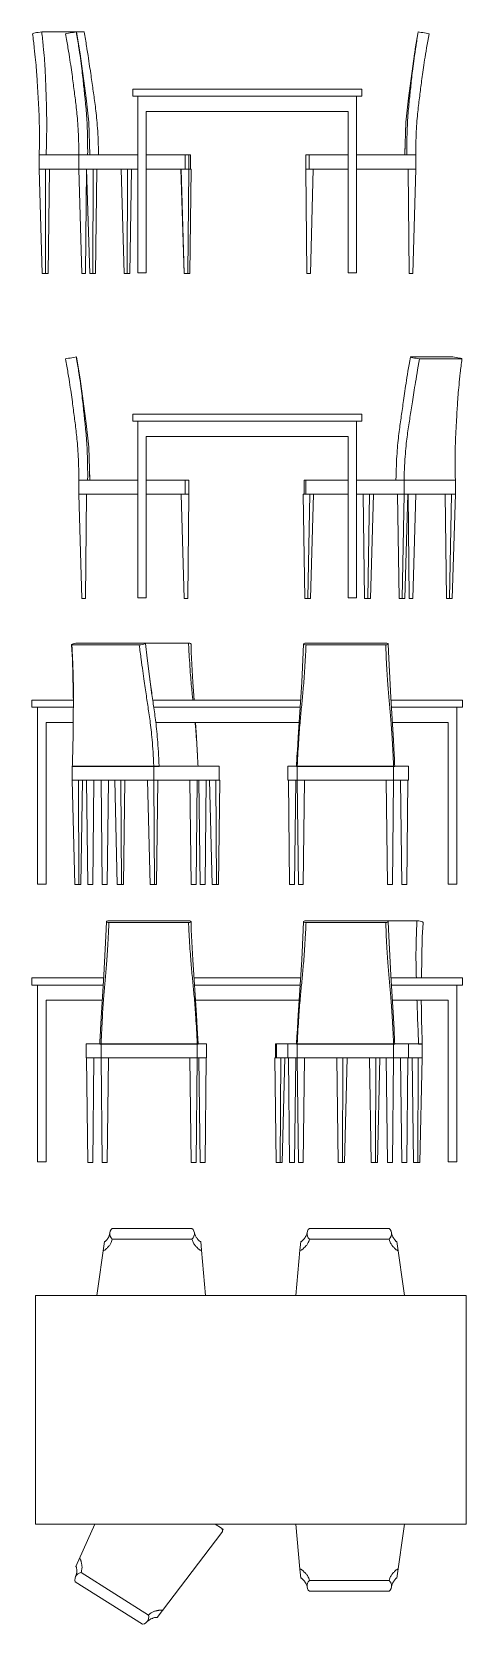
# Model space of a CAD drawing. Header units: centimetres. Extents: x -16179 to 12840, y -10704 to 3856.
# Drawn here: x 3538 to 3712, y -510 to 131 of the extents above; entities that cross this region are included whole.
import ezdxf

# ---------------------------------------------------------------- set-up
doc = ezdxf.new("R2010")
doc.units = ezdxf.units.CM
doc.header["$MEASUREMENT"] = 0
doc.layers.add('G-PLANOTM_Num_Penna__6_Num_Penna__6_Num_Penna__6', color=6, linetype='Continuous', lineweight=18)

msp = doc.modelspace()

# ---------------------------------------------------------------- linework, layer by layer
at = {"layer": 'G-PLANOTM_Num_Penna__6_Num_Penna__6_Num_Penna__6', "color": 6, "linetype": 'Continuous', "lineweight": 18}
for p, q in [((3539.16, 130.72), (3539.75, 130.84)), ((3539.75, 130.84), (3540.42, 130.96)), ((3540.42, 130.96), (3541.13, 131.07)), ((3541.13, 131.07), (3541.83, 131.16)), ((3541.83, 131.16), (3558.88, 131.16)), ((3553.89, 130.84), (3554.58, 130.96)), ((3554.58, 130.96), (3555.2, 131.07)), ((3555.2, 131.07), (3555.72, 131.16)), ((3693.11, 131.16), (3693.63, 131.07)), ((3695.63, 130.72), (3696.31, 130.6)), ((3696.31, 130.6), (3696.93, 130.49)), ((3691.6, 122.31), (3691.7, 122.88)), ((3578.38, 108.15), (3670.44, 108.15)), ((3578.38, 105.26), (3578.38, 108.15)), ((3670.44, 105.26), (3578.38, 105.26)), ((3580.49, 34.15), (3580.49, 105.26)), ((3668.33, 34.15), (3668.33, 105.26)), ((3670.44, 108.15), (3670.44, 105.26)), ((3583.82, 99.15), (3583.82, 34.15)), ((3583.82, 99.15), (3665, 99.15)), ((3665, 34.15), (3665, 99.15)), ((3688.14, 94.58), (3688.14, 94.82)), ((3687.71, 81.62), (3687.79, 84.2)), ((3540.8, 81.62), (3543.59, 81.62)), ((3540.8, 81.62), (3540.8, 75.92)), ((3543.59, 81.62), (3556.72, 81.62)), ((3556.72, 75.92), (3556.72, 81.63)), ((3556.72, 81.62), (3557.27, 81.62)), ((3557.27, 81.62), (3559.12, 81.62)), ((3559.12, 81.62), (3580.49, 81.62)), ((3583.82, 81.62), (3599.51, 81.62)), ((3599.51, 81.62), (3599.81, 81.62)), ((3599.51, 81.62), (3599.51, 75.92)), ((3599.81, 81.62), (3600.11, 81.62)), ((3600.11, 81.62), (3600.37, 81.62)), ((3600.37, 81.62), (3600.6, 81.62)), ((3600.6, 81.62), (3600.77, 81.62)), ((3600.77, 81.62), (3600.88, 81.62)), ((3600.88, 81.62), (3600.92, 81.62)), ((3600.92, 75.92), (3600.92, 81.62)), ((3600.92, 81.62), (3601.36, 81.62)), ((3601.36, 81.62), (3601.49, 81.62)), ((3601.49, 81.62), (3601.55, 81.62)), ((3601.55, 75.92), (3601.55, 81.62)), ((3647.91, 81.62), (3647.91, 75.92)), ((3647.91, 81.62), (3647.94, 81.62)), ((3647.94, 81.62), (3648.05, 81.62)), ((3648.05, 81.62), (3648.22, 81.62)), ((3648.22, 81.62), (3648.45, 81.62)), ((3648.45, 81.62), (3648.72, 81.62)), ((3648.72, 81.62), (3649.01, 81.62)), ((3649.01, 81.62), (3649.31, 81.62)), ((3649.31, 81.62), (3665, 81.62)), ((3649.31, 75.92), (3649.31, 81.62)), ((3668.33, 81.62), (3689.84, 81.62)), ((3689.84, 81.62), (3692.1, 81.62)), ((3692.1, 81.63), (3692.1, 75.92)), ((3556.72, 75.92), (3540.8, 75.92)), ((3540.8, 75.92), (3542.03, 33.92)), ((3543.37, 75.92), (3543.29, 33.92)), ((3544.94, 75.92), (3544.35, 33.92)), ((3580.49, 75.92), (3556.72, 75.92)), ((3556.72, 75.92), (3557.91, 33.92)), ((3559.77, 75.92), (3559.39, 33.92)), ((3559.85, 75.92), (3561.12, 33.92)), ((3562.38, 33.92), (3562.42, 75.92)), ((3563.44, 33.92), (3563.99, 75.92)), ((3573.71, 75.92), (3574.95, 33.92)), ((3576.29, 75.92), (3576.2, 33.92)), ((3577.85, 75.92), (3577.27, 33.92)), ((3597.88, 75.92), (3583.82, 75.92)), ((3597.75, 75.92), (3599.02, 33.92)), ((3599.51, 75.92), (3597.88, 75.92)), ((3597.88, 75.92), (3599.06, 33.92)), ((3599.81, 75.92), (3599.51, 75.92)), ((3600.11, 75.92), (3599.81, 75.92)), ((3600.37, 75.92), (3600.11, 75.92)), ((3600.37, 75.92), (3600.92, 75.92)), ((3600.92, 75.92), (3600.54, 33.92)), ((3601.36, 75.92), (3600.92, 75.92)), ((3600.92, 75.92), (3601.36, 75.92)), ((3601.34, 33.92), (3601.89, 75.92)), ((3601.36, 75.92), (3601.89, 75.92)), ((3647.91, 75.92), (3648.45, 75.92)), ((3648.28, 33.92), (3647.91, 75.92)), ((3648.72, 75.92), (3648.45, 75.92)), ((3649.01, 75.92), (3648.72, 75.92)), ((3649.31, 75.92), (3649.01, 75.92)), ((3650.95, 75.92), (3649.31, 75.92)), ((3649.76, 33.92), (3650.95, 75.92)), ((3665, 75.92), (3650.95, 75.92)), ((3692.1, 75.92), (3668.33, 75.92)), ((3689.43, 33.92), (3689.06, 75.92)), ((3690.92, 33.92), (3692.1, 75.92)), ((3543.29, 33.92), (3542.03, 33.92)), ((3544.35, 33.92), (3543.29, 33.92)), ((3559.39, 33.92), (3557.91, 33.92)), ((3562.38, 33.92), (3561.12, 33.92)), ((3563.44, 33.92), (3562.38, 33.92)), ((3576.2, 33.92), (3574.95, 33.92)), ((3577.27, 33.92), (3576.2, 33.92)), ((3583.82, 34.15), (3580.49, 34.15)), ((3599.06, 33.92), (3599.02, 33.92)), ((3600.54, 33.92), (3599.06, 33.92)), ((3601.34, 33.92), (3600.54, 33.92)), ((3649.76, 33.92), (3648.28, 33.92)), ((3668.33, 34.15), (3665, 34.15)), ((3690.92, 33.92), (3689.43, 33.92)), ((3553.89, 0.02), (3554.58, 0.14)), ((3554.58, 0.14), (3555.2, 0.25)), ((3555.2, 0.25), (3555.72, 0.34)), ((3707, 0.34), (3689.94, 0.34)), ((3689.94, 0.34), (3690.13, 0.25)), ((3690.95, 0.02), (3691.55, -0.11)), ((3691.55, -0.11), (3692.22, -0.23)), ((3692.22, -0.23), (3692.92, -0.34)), ((3692.92, -0.34), (3693.62, -0.43)), ((3693.62, -0.43), (3710.68, -0.43)), ((3557.22, -8.51), (3557.13, -7.94)), ((3578.38, -22.67), (3670.44, -22.67)), ((3578.38, -25.56), (3578.38, -22.67)), ((3670.44, -25.56), (3578.38, -25.56)), ((3580.49, -96.67), (3580.49, -25.56)), ((3668.33, -96.67), (3668.33, -25.56)), ((3670.44, -25.56), (3670.44, -22.67)), ((3583.82, -31.67), (3665, -31.67)), ((3583.82, -96.67), (3583.82, -31.67)), ((3665, -31.67), (3665, -96.67)), ((3560.69, -36.25), (3560.68, -36.01)), ((3556.72, -49.21), (3580.49, -49.21)), ((3556.72, -54.91), (3556.72, -49.34)), ((3561.12, -49.21), (3561.03, -46.62)), ((3583.82, -49.21), (3599.51, -49.21)), ((3599.51, -49.21), (3599.81, -49.21)), ((3599.51, -49.21), (3599.51, -54.91)), ((3599.81, -49.21), (3600.11, -49.21)), ((3600.11, -49.21), (3600.37, -49.21)), ((3600.37, -49.21), (3600.6, -49.21)), ((3600.6, -49.21), (3600.77, -49.21)), ((3600.77, -49.21), (3600.88, -49.21)), ((3600.88, -49.21), (3600.92, -49.21)), ((3600.92, -54.91), (3600.92, -49.21)), ((3647.27, -49.21), (3647.27, -54.91)), ((3647.27, -49.21), (3647.29, -49.21)), ((3647.29, -49.21), (3647.38, -49.21)), ((3647.38, -49.21), (3647.53, -49.21)), ((3647.53, -49.21), (3647.74, -49.21)), ((3647.74, -49.21), (3648, -49.21)), ((3648, -49.21), (3665, -49.21)), ((3648, -54.91), (3648, -49.21)), ((3668.33, -49.21), (3685.33, -49.21)), ((3685.33, -49.21), (3687.41, -49.21)), ((3687.41, -49.21), (3708.03, -49.21)), ((3687.41, -49.21), (3687.41, -54.91)), ((3708.03, -49.21), (3708.03, -54.91)), ((3580.49, -54.91), (3556.72, -54.91)), ((3556.72, -54.91), (3557.91, -96.91)), ((3559.77, -54.91), (3559.39, -96.91)), ((3597.88, -54.91), (3583.82, -54.91)), ((3599.51, -54.91), (3597.88, -54.91)), ((3597.88, -54.91), (3599.06, -96.91)), ((3599.81, -54.91), (3599.51, -54.91)), ((3600.11, -54.91), (3599.81, -54.91)), ((3600.37, -54.91), (3600.11, -54.91)), ((3600.37, -54.91), (3600.92, -54.91)), ((3600.92, -54.91), (3600.54, -96.91)), ((3646.93, -54.91), (3647.38, -54.91)), ((3647.48, -96.91), (3646.93, -54.91)), ((3647.53, -54.91), (3647.38, -54.91)), ((3647.74, -54.91), (3647.53, -54.91)), ((3648, -54.91), (3647.74, -54.91)), ((3649.51, -54.91), (3648, -54.91)), ((3648.74, -96.91), (3649.51, -54.91)), ((3665, -54.91), (3649.51, -54.91)), ((3651.07, -54.91), (3649.8, -96.91)), ((3687.41, -54.91), (3668.33, -54.91)), ((3670.97, -54.91), (3671.56, -96.91)), ((3672.81, -96.91), (3673.54, -54.91)), ((3675.11, -54.91), (3673.87, -96.91)), ((3685.39, -96.91), (3684.84, -54.91)), ((3686.64, -96.91), (3687.41, -54.91)), ((3708.03, -54.91), (3687.41, -54.91)), ((3687.41, -54.91), (3688.98, -54.91)), ((3688.98, -54.91), (3687.7, -96.91)), ((3689.43, -96.91), (3689.06, -54.91)), ((3690.92, -96.91), (3692.1, -54.91)), ((3703.89, -54.91), (3704.47, -96.91)), ((3705.73, -96.91), (3706.46, -54.91)), ((3706.46, -54.91), (3708.03, -54.91)), ((3708.03, -54.91), (3706.79, -96.91)), ((3559.39, -96.91), (3557.91, -96.91)), ((3583.82, -96.67), (3580.49, -96.67)), ((3600.54, -96.91), (3599.06, -96.91)), ((3648.74, -96.91), (3647.48, -96.91)), ((3649.8, -96.91), (3648.74, -96.91)), ((3668.33, -96.67), (3665, -96.67)), ((3672.81, -96.91), (3671.56, -96.91)), ((3673.87, -96.91), (3672.81, -96.91)), ((3686.64, -96.91), (3685.39, -96.91)), ((3687.7, -96.91), (3686.64, -96.91)), ((3690.92, -96.91), (3689.43, -96.91)), ((3705.73, -96.91), (3704.47, -96.91)), ((3706.79, -96.91), (3705.73, -96.91)), ((3583.3, -114.81), (3556.22, -114.81)), ((3582.79, -115.25), (3583.17, -115.13)), ((3583.3, -114.81), (3600.79, -114.81)), ((3647.04, -115.25), (3647.21, -115.37)), ((3680.03, -114.81), (3648.03, -114.81)), ((3553.9, -115.57), (3580.98, -115.57)), ((3648.03, -115.57), (3680.03, -115.57)), ((3537.86, -137.82), (3554.53, -137.82)), ((3537.86, -140.7), (3537.86, -137.82)), ((3554.52, -140.7), (3537.86, -140.7)), ((3540.13, -211.82), (3540.13, -140.7)), ((3586.42, -137.82), (3645.81, -137.82)), ((3645.6, -140.7), (3586.84, -140.7)), ((3682.11, -137.82), (3710.96, -137.82)), ((3710.96, -140.7), (3682.3, -140.7)), ((3708.69, -211.82), (3708.69, -140.7)), ((3710.96, -140.7), (3710.96, -137.82)), ((3543.62, -146.82), (3554.48, -146.82)), ((3543.63, -146.82), (3543.63, -211.82)), ((3587.65, -146.82), (3645.18, -146.82)), ((3682.7, -146.82), (3705.2, -146.82)), ((3705.2, -146.82), (3705.2, -211.82)), ((3554.09, -164.35), (3586.81, -164.35)), ((3554.09, -164.35), (3554.09, -170.05)), ((3586.82, -164.48), (3554.09, -164.48)), ((3586.82, -164.35), (3588.26, -164.35)), ((3588.95, -164.48), (3586.82, -164.48)), ((3586.82, -164.48), (3586.82, -170.05)), ((3588.28, -164.35), (3588.93, -164.35)), ((3588.95, -164.35), (3612.79, -164.35)), ((3612.79, -164.35), (3613.05, -164.35)), ((3613.05, -164.35), (3613.05, -164.35)), ((3613.06, -170.05), (3613.06, -164.35)), ((3640.75, -164.35), (3640.75, -170.05)), ((3640.75, -164.35), (3640.76, -164.35)), ((3640.76, -164.35), (3644.19, -164.35)), ((3644.5, -164.48), (3644.19, -164.48)), ((3644.24, -164.35), (3644.31, -164.35)), ((3644.31, -164.35), (3644.5, -164.35)), ((3644.5, -164.35), (3644.51, -164.35)), ((3644.5, -164.48), (3644.5, -164.35)), ((3683.18, -164.48), (3644.5, -164.48)), ((3644.5, -170.05), (3644.5, -164.48)), ((3644.51, -164.35), (3683.18, -164.35)), ((3683.18, -164.35), (3683.18, -164.35)), ((3683.18, -164.35), (3689.2, -164.35)), ((3683.18, -164.48), (3683.18, -164.35)), ((3683.68, -164.48), (3683.18, -164.48)), ((3683.18, -170.05), (3683.18, -164.48)), ((3689.2, -164.35), (3689.2, -164.35)), ((3689.2, -164.35), (3689.2, -170.05)), ((3689.21, -170.05), (3689.21, -164.35)), ((3586.82, -170.05), (3554.09, -170.05)), ((3554.09, -170.05), (3556.58, -170.05)), ((3555.09, -212.05), (3554.09, -170.05)), ((3556.58, -170.05), (3556.78, -212.05)), ((3557.57, -212.05), (3558.2, -170.05)), ((3559.86, -170.05), (3560.3, -212.05)), ((3562.8, -170.05), (3562.29, -212.05)), ((3565.64, -170.05), (3566.08, -212.05)), ((3568.58, -170.05), (3568.07, -212.05)), ((3572.13, -212.05), (3571.13, -170.05)), ((3573.62, -170.05), (3573.82, -212.05)), ((3574.61, -212.05), (3575.24, -170.05)), ((3585.39, -212.05), (3584.33, -170.05)), ((3584.33, -170.05), (3586.82, -170.05)), ((3612.79, -170.05), (3586.82, -170.05)), ((3586.82, -170.05), (3587.08, -212.05)), ((3588.44, -170.05), (3587.87, -212.05)), ((3601.89, -212.05), (3601.38, -170.05)), ((3603.88, -212.05), (3604.32, -170.05)), ((3605.46, -212.05), (3604.95, -170.05)), ((3607.45, -212.05), (3607.89, -170.05)), ((3610.35, -212.05), (3609.29, -170.05)), ((3611.78, -170.05), (3612.04, -212.05)), ((3613.05, -170.05), (3612.79, -170.05)), ((3613.4, -170.05), (3612.83, -212.05)), ((3613.06, -170.05), (3613.05, -170.05)), ((3613.05, -170.05), (3613.4, -170.05)), ((3640.76, -170.05), (3640.75, -170.05)), ((3644.5, -170.05), (3640.76, -170.05)), ((3641.37, -212.05), (3640.93, -170.05)), ((3643.87, -170.05), (3643.36, -212.05)), ((3683.18, -170.05), (3644.5, -170.05)), ((3644.5, -170.05), (3647.44, -170.05)), ((3644.94, -212.05), (3644.5, -170.05)), ((3647.44, -170.05), (3646.93, -212.05)), ((3680.75, -212.05), (3680.24, -170.05)), ((3680.24, -170.05), (3683.18, -170.05)), ((3683.18, -170.05), (3682.74, -212.05)), ((3688.97, -170.05), (3683.18, -170.05)), ((3686.54, -212.05), (3686.03, -170.05)), ((3688.97, -170.05), (3688.53, -212.05)), ((3689.2, -170.05), (3688.97, -170.05)), ((3689.2, -170.05), (3689.2, -170.05)), ((3543.63, -211.82), (3540.13, -211.82)), ((3556.78, -212.05), (3555.09, -212.05)), ((3557.57, -212.05), (3556.78, -212.05)), ((3562.29, -212.05), (3560.3, -212.05)), ((3568.07, -212.05), (3566.08, -212.05)), ((3573.82, -212.05), (3572.13, -212.05)), ((3574.61, -212.05), (3573.82, -212.05)), ((3587.08, -212.05), (3585.39, -212.05)), ((3587.87, -212.05), (3587.08, -212.05)), ((3603.88, -212.05), (3601.89, -212.05)), ((3607.45, -212.05), (3605.46, -212.05)), ((3612.04, -212.05), (3610.35, -212.05)), ((3612.83, -212.05), (3612.04, -212.05)), ((3643.36, -212.05), (3641.37, -212.05)), ((3646.93, -212.05), (3644.94, -212.05)), ((3682.74, -212.05), (3680.75, -212.05)), ((3688.53, -212.05), (3686.54, -212.05)), ((3708.69, -211.82), (3705.2, -211.82)), ((3705.2, -211.82), (3705.2, -211.82)), ((3567.8, -227.03), (3567.97, -227.15)), ((3567.97, -227.15), (3568.31, -227.26)), ((3600.79, -226.58), (3568.79, -226.58)), ((3568.79, -227.35), (3600.79, -227.35)), ((3647.04, -227.03), (3647.21, -227.15)), ((3680.03, -226.58), (3648.03, -226.58)), ((3648.03, -227.35), (3680.03, -227.35)), ((3680.03, -226.58), (3692.6, -226.58)), ((3693.29, -226.67), (3693.9, -226.78)), ((3537.86, -249.59), (3566.7, -249.59)), ((3537.86, -249.59), (3537.86, -252.48)), ((3603.01, -249.59), (3645.81, -249.59)), ((3682.11, -249.59), (3710.96, -249.59)), ((3710.96, -252.48), (3710.96, -249.59)), ((3566.51, -252.48), (3537.86, -252.48)), ((3540.13, -323.59), (3540.13, -252.48)), ((3645.6, -252.48), (3603.22, -252.48)), ((3710.96, -252.48), (3682.3, -252.48)), ((3708.69, -323.59), (3708.69, -252.48)), ((3543.62, -258.59), (3566.12, -258.59)), ((3543.63, -323.59), (3543.63, -258.59)), ((3603.65, -258.59), (3645.18, -258.59)), ((3682.7, -258.59), (3705.2, -258.59)), ((3705.2, -258.59), (3705.2, -323.59)), ((3559.61, -276.13), (3559.61, -281.83)), ((3559.62, -276.13), (3559.63, -276.13)), ((3559.63, -281.83), (3559.62, -281.83)), ((3559.63, -276.13), (3565.64, -276.13)), ((3559.63, -281.83), (3559.63, -276.13)), ((3559.86, -281.83), (3559.63, -281.83)), ((3565.64, -281.83), (3559.86, -281.83)), ((3560.3, -323.83), (3559.86, -281.83)), ((3562.8, -281.83), (3562.29, -323.83)), ((3565.64, -276.26), (3565.14, -276.26)), ((3604.32, -276.26), (3565.64, -276.26)), ((3565.64, -276.26), (3565.64, -281.83)), ((3604.32, -281.83), (3565.64, -281.83)), ((3565.64, -281.83), (3568.58, -281.83)), ((3566.08, -323.83), (3565.64, -281.83)), ((3565.65, -276.13), (3604.32, -276.13)), ((3568.58, -281.83), (3568.07, -323.83)), ((3601.89, -323.83), (3601.38, -281.83)), ((3601.38, -281.83), (3604.32, -281.83)), ((3604.32, -281.83), (3603.88, -323.83)), ((3604.32, -276.13), (3604.32, -276.13)), ((3604.32, -276.13), (3604.63, -276.13)), ((3604.32, -276.13), (3604.32, -276.26)), ((3604.64, -276.26), (3604.32, -276.26)), ((3604.32, -276.26), (3604.32, -281.83)), ((3608.07, -281.83), (3604.32, -281.83)), ((3604.53, -276.13), (3604.54, -276.13)), ((3604.63, -276.13), (3608.07, -276.13)), ((3605.46, -323.83), (3604.95, -281.83)), ((3607.89, -281.83), (3607.45, -323.83)), ((3608.07, -281.83), (3608.07, -276.13)), ((3608.07, -276.13), (3608.07, -276.13)), ((3608.07, -281.83), (3608.07, -281.83)), ((3635.43, -281.83), (3637.91, -281.83)), ((3635.43, -281.83), (3636, -323.83)), ((3635.76, -276.13), (3635.76, -281.83)), ((3635.77, -276.13), (3635.84, -276.13)), ((3635.84, -276.13), (3636.21, -276.13)), ((3636.21, -276.13), (3640.76, -276.13)), ((3636.21, -276.13), (3636.21, -281.83)), ((3640.76, -281.83), (3636.21, -281.83)), ((3637.91, -281.83), (3637.68, -323.83)), ((3638.47, -323.83), (3639.54, -281.83)), ((3640.75, -276.13), (3640.75, -281.83)), ((3640.75, -276.13), (3640.76, -276.13)), ((3640.76, -281.83), (3640.75, -281.83)), ((3640.76, -276.13), (3644.19, -276.13)), ((3644.5, -281.83), (3640.76, -281.83)), ((3641.37, -323.83), (3640.93, -281.83)), ((3643.87, -281.83), (3643.36, -323.83)), ((3644.5, -276.26), (3644.19, -276.26)), ((3644.24, -276.13), (3644.31, -276.13)), ((3644.31, -276.13), (3644.5, -276.13)), ((3644.5, -276.13), (3644.51, -276.13)), ((3644.5, -276.26), (3644.5, -276.13)), ((3683.18, -276.26), (3644.5, -276.26)), ((3644.5, -281.83), (3644.5, -276.26)), ((3683.18, -281.83), (3644.5, -281.83)), ((3644.5, -281.83), (3647.44, -281.83)), ((3644.94, -323.83), (3644.5, -281.83)), ((3644.51, -276.13), (3683.18, -276.13)), ((3647.44, -281.83), (3646.93, -323.83)), ((3660.38, -281.83), (3660.95, -323.83)), ((3662.87, -281.83), (3662.64, -323.83)), ((3663.43, -323.83), (3664.49, -281.83)), ((3674.21, -323.83), (3673.58, -281.83)), ((3675.9, -323.83), (3676.07, -281.83)), ((3676.69, -323.83), (3677.69, -281.83)), ((3680.75, -323.83), (3680.24, -281.83)), ((3680.24, -281.83), (3683.18, -281.83)), ((3683.18, -281.83), (3682.74, -323.83)), ((3683.18, -276.13), (3683.18, -276.13)), ((3683.18, -276.13), (3689.2, -276.13)), ((3683.18, -276.26), (3683.18, -276.13)), ((3683.68, -276.26), (3683.18, -276.26)), ((3683.18, -281.83), (3683.18, -276.26)), ((3688.97, -281.83), (3683.18, -281.83)), ((3686.54, -323.83), (3686.03, -281.83)), ((3688.97, -281.83), (3688.53, -323.83)), ((3689.2, -281.83), (3688.97, -281.83)), ((3689.2, -276.13), (3689.2, -276.13)), ((3689.2, -276.13), (3689.2, -281.83)), ((3689.2, -276.13), (3693.79, -276.13)), ((3689.2, -281.83), (3689.2, -281.83)), ((3694.73, -281.83), (3689.2, -281.83)), ((3689.21, -281.83), (3689.21, -276.13)), ((3691.25, -323.83), (3690.62, -281.83)), ((3692.94, -323.83), (3693.11, -281.83)), ((3694.73, -276.26), (3693.27, -276.26)), ((3693.73, -323.83), (3694.73, -281.83)), ((3693.8, -276.13), (3694.72, -276.13)), ((3694.73, -276.13), (3694.73, -276.13)), ((3694.73, -276.13), (3694.73, -281.83)), ((3543.63, -323.59), (3540.13, -323.59)), ((3562.29, -323.83), (3560.3, -323.83)), ((3568.07, -323.83), (3566.08, -323.83)), ((3603.88, -323.83), (3601.89, -323.83)), ((3607.45, -323.83), (3605.46, -323.83)), ((3637.68, -323.83), (3636, -323.83)), ((3638.47, -323.83), (3637.68, -323.83)), ((3643.36, -323.83), (3641.37, -323.83)), ((3646.93, -323.83), (3644.94, -323.83)), ((3662.64, -323.83), (3660.95, -323.83)), ((3663.43, -323.83), (3662.64, -323.83)), ((3675.9, -323.83), (3674.21, -323.83)), ((3676.69, -323.83), (3675.9, -323.83)), ((3682.74, -323.83), (3680.75, -323.83)), ((3688.53, -323.83), (3686.54, -323.83)), ((3692.94, -323.83), (3691.25, -323.83)), ((3693.73, -323.83), (3692.94, -323.83)), ((3708.69, -323.59), (3705.2, -323.59)), ((3705.2, -323.59), (3705.2, -323.59)), ((3602.18, -350.39), (3570.18, -350.39)), ((3603.31, -352.73), (3603.17, -352.21)), ((3603.17, -352.91), (3603.17, -352.21)), ((3648.29, -352.73), (3648.46, -351.99)), ((3681.42, -350.39), (3649.42, -350.39)), ((3567.03, -355.74), (3563.98, -377.4)), ((3567.03, -355.74), (3567.03, -355.74)), ((3569.19, -352.91), (3569.36, -353.59)), ((3569.36, -353.59), (3569.7, -354.21)), ((3569.7, -354.21), (3570.18, -354.73)), ((3570.18, -354.73), (3602.18, -354.73)), ((3602.18, -354.73), (3602.66, -354.21)), ((3603, -353.59), (3603.17, -352.91)), ((3605.71, -355.74), (3605.7, -355.74)), ((3605.71, -355.74), (3606.02, -359.24)), ((3645.57, -359.24), (3645.89, -355.74)), ((3645.89, -355.74), (3645.68, -358.13)), ((3645.89, -355.74), (3645.89, -355.74)), ((3648.42, -352.91), (3648.6, -353.59)), ((3648.6, -353.59), (3648.94, -354.21)), ((3648.94, -354.21), (3649.42, -354.73)), ((3649.42, -354.73), (3681.42, -354.73)), ((3681.42, -354.73), (3681.9, -354.21)), ((3682.24, -353.59), (3682.41, -352.91)), ((3684.57, -355.74), (3684.56, -355.74)), ((3687.61, -377.4), (3684.57, -355.74)), ((3607.6, -377.4), (3606.02, -359.24)), ((3645.58, -359.24), (3643.99, -377.4)), ((3712.35, -377.4), (3539.25, -377.4)), ((3539.25, -377.4), (3539.25, -469.46)), ((3712.35, -469.46), (3712.35, -377.4)), ((3539.25, -469.46), (3712.35, -469.46)), ((3563.1, -469.46), (3555.48, -486.43)), ((3590.33, -504.25), (3614.18, -472.84)), ((3614, -471.06), (3611.46, -469.46)), ((3614.78, -471.55), (3614, -471.06)), ((3614.44, -472.11), (3614.78, -471.55)), ((3643.99, -469.46), (3645.57, -487.62)), ((3684.57, -491.12), (3687.61, -469.46)), ((3555.48, -486.43), (3555.48, -486.43)), ((3555.29, -492.64), (3582.37, -509.69)), ((3556.92, -489.14), (3556.31, -489.49)), ((3584.68, -506.02), (3557.61, -488.96)), ((3645.89, -491.12), (3645.57, -487.62)), ((3645.89, -491.12), (3645.89, -491.12)), ((3648.6, -493.26), (3648.42, -493.95)), ((3649.42, -492.12), (3648.94, -492.64)), ((3681.42, -492.12), (3649.42, -492.12)), ((3681.9, -492.64), (3681.42, -492.12)), ((3682.24, -493.26), (3681.9, -492.64)), ((3682.41, -493.95), (3682.24, -493.26)), ((3684.56, -491.12), (3684.57, -491.12)), ((3648.29, -494.13), (3648.42, -494.65)), ((3648.42, -493.95), (3648.42, -494.65)), ((3649.42, -496.47), (3681.42, -496.47)), ((3584.81, -506.71), (3584.68, -506.02)), ((3590.34, -504.25), (3588.21, -507.04)), ((3584.18, -508.68), (3584.55, -508.09)), ((3584.57, -508.31), (3584.18, -508.68)), ((3584.55, -508.09), (3584.77, -507.42)), ((3584.77, -507.42), (3584.81, -506.71)), ((3588.2, -507.04), (3588.21, -507.04))]:
    msp.add_line(p, q, dxfattribs=at)
at = {"layer": 'G-PLANOTM_Num_Penna__6_Num_Penna__6_Num_Penna__6', "color": 6, "linetype": 'Continuous', "lineweight": 18, "flags": 128}
for points in [[(3538.15, 130.4), (3538.33, 130.49), (3538.68, 130.6)], [(3538.68, 130.6), (3539.16, 130.72)], [(3551.37, 130.4), (3551.89, 130.49)], [(3551.89, 130.49), (3552.51, 130.6)], [(3552.51, 130.6), (3553.19, 130.72)], [(3553.19, 130.72), (3553.89, 130.84)], [(3561.12, 81.62), (3560.68, 94.82), (3559.68, 104.42), (3557.22, 122.31), (3555.86, 130.35), (3555.72, 131.16)], [(3687.71, 81.62), (3688.14, 94.82), (3689.14, 104.42), (3691.6, 122.31), (3692.96, 130.35), (3693.11, 131.16)], [(3691.94, 124.29), (3692.96, 130.35), (3693.11, 131.16)], [(3693.63, 131.07), (3694.25, 130.96)], [(3694.25, 130.96), (3694.93, 130.84), (3695.63, 130.72)], [(3696.93, 130.49), (3697.45, 130.4)], [(3553.19, -0.11), (3553.89, 0.02)], [(3561.12, -49.21), (3560.68, -36.01), (3559.68, -26.4), (3557.22, -8.51), (3555.86, -0.47), (3555.72, 0.34)], [(3556.89, -6.53), (3555.86, -0.47), (3555.72, 0.34)], [(3690.13, 0.25), (3690.47, 0.14), (3690.95, 0.02)], [(3707.69, 0.25), (3707, 0.34)], [(3710.68, -0.43), (3710.49, -0.34), (3710.15, -0.23), (3709.66, -0.11), (3709.07, 0.02), (3707.69, 0.25)], [(3551.37, -0.43), (3551.89, -0.34)], [(3551.89, -0.34), (3552.51, -0.23)], [(3552.51, -0.23), (3553.19, -0.11)], [(3556.22, -114.81), (3555.54, -114.9), (3554.92, -115.01), (3554.41, -115.13), (3554.04, -115.25), (3553.82, -115.37), (3553.77, -115.48), (3553.9, -115.57)], [(3581.66, -115.48), (3582.28, -115.37), (3582.79, -115.25)], [(3583.17, -115.13), (3583.38, -115.01)], [(3583.38, -115.01), (3583.43, -114.9), (3583.3, -114.81)], [(3586.11, -135.66), (3584.19, -120.96), (3583.45, -115.05), (3583.43, -114.92)], [(3600.79, -114.81), (3601.27, -114.9), (3601.61, -115.01), (3601.79, -115.13), (3601.79, -115.24)], [(3603.01, -137.82), (3602.52, -130.61), (3601.93, -118.52), (3601.81, -115.19)], [(3644.48, -158.97), (3644.54, -158.06), (3644.81, -152.76), (3646.3, -130.61), (3646.89, -118.52), (3647.01, -115.19)], [(3648.03, -114.81), (3647.55, -114.9), (3647.21, -115.01), (3647.04, -115.13), (3647.04, -115.25)], [(3681.02, -115.25), (3681.02, -115.13), (3680.85, -115.01), (3680.51, -114.9), (3680.03, -114.81)], [(3680.85, -115.37), (3681.02, -115.25)], [(3683.25, -156.47), (3683.12, -154.05), (3682.05, -136.71), (3681.25, -120.99), (3681.05, -115.28), (3681.05, -115.19)], [(3554.52, -140.17), (3554.12, -121.48), (3553.78, -115.6), (3553.77, -115.46)], [(3580.98, -115.57), (3581.66, -115.48)], [(3647.21, -115.37), (3647.55, -115.48), (3648.03, -115.57)], [(3680.03, -115.57), (3680.51, -115.48)], [(3680.51, -115.48), (3680.85, -115.37)], [(3604.34, -158.97), (3604.29, -158.06), (3604.01, -152.76), (3603.61, -146.82)], [(3565.45, -270.37), (3565.71, -265.82), (3566.77, -248.49), (3567.58, -232.76), (3567.78, -227.06), (3567.78, -226.96)], [(3568.79, -226.58), (3568.31, -226.67), (3567.97, -226.78), (3567.8, -226.9), (3567.8, -227.03)], [(3568.31, -227.26), (3568.79, -227.35)], [(3601.79, -227.03), (3601.79, -226.9), (3601.61, -226.78), (3601.27, -226.67), (3600.79, -226.58)], [(3600.79, -227.35), (3601.27, -227.26), (3601.61, -227.15)], [(3601.61, -227.15), (3601.79, -227.03)], [(3604.63, -276.07), (3604.29, -269.84), (3604.01, -264.54), (3602.52, -242.38), (3601.93, -230.29), (3601.81, -226.96)], [(3644.42, -271.91), (3644.54, -269.84), (3644.81, -264.54), (3646.3, -242.38), (3646.89, -230.29), (3647.01, -226.96)], [(3648.03, -226.58), (3647.55, -226.67), (3647.21, -226.78), (3647.04, -226.9), (3647.04, -227.03)], [(3647.21, -227.15), (3647.55, -227.26), (3648.03, -227.35)], [(3681.02, -227.03), (3681.02, -226.9), (3680.85, -226.78), (3680.51, -226.67), (3680.03, -226.58)], [(3680.03, -227.35), (3680.51, -227.26)], [(3680.51, -227.26), (3680.85, -227.15)], [(3680.85, -227.15), (3681.02, -227.03)], [(3683.38, -270.37), (3683.12, -265.82), (3682.05, -248.49), (3681.25, -232.76), (3681.05, -227.06), (3681.05, -226.96)], [(3692.6, -226.58), (3693.29, -226.67)], [(3693.9, -226.78), (3694.41, -226.9), (3694.79, -227.03), (3695, -227.15), (3695.05, -227.26)], [(3694.36, -249.59), (3694.7, -233.25), (3695.05, -227.38), (3695.05, -227.24)], [(3568.74, -353.85), (3569.04, -352.91), (3569.19, -352.21)], [(3570.18, -350.39), (3569.7, -350.91), (3569.36, -351.53), (3569.19, -352.21), (3569.19, -352.91)], [(3603.17, -352.21), (3603, -351.53), (3602.66, -350.91), (3602.18, -350.39)], [(3649.42, -350.39), (3648.94, -350.91), (3648.6, -351.53), (3648.42, -352.21)], [(3648.42, -352.21), (3648.42, -352.91)], [(3682.41, -352.91), (3682.41, -352.21), (3682.24, -351.53), (3681.9, -350.91), (3681.42, -350.39)], [(3682.86, -353.85), (3682.56, -352.91), (3682.39, -352.08), (3682.39, -352.06)], [(3602.66, -354.21), (3603, -353.59)], [(3681.9, -354.21), (3682.24, -353.59)], [(3555.8, -489.97), (3555.42, -490.57), (3555.21, -491.24), (3555.16, -491.94), (3555.29, -492.64)], [(3555.91, -488.94), (3555.67, -489.9), (3555.42, -490.57)], [(3556.31, -489.49), (3555.8, -489.97)], [(3557.61, -488.96), (3556.92, -489.14)], [(3648.94, -492.64), (3648.6, -493.26)], [(3682.86, -493.01), (3682.56, -493.95), (3682.41, -494.65)], [(3648.42, -494.65), (3648.6, -495.33), (3648.94, -495.95), (3649.42, -496.47)], [(3681.42, -496.47), (3681.9, -495.95), (3682.24, -495.33), (3682.41, -494.65), (3682.41, -493.95)], [(3582.37, -509.69), (3583.05, -509.51), (3583.67, -509.17), (3584.18, -508.68)]]:
    msp.add_lwpolyline(points, dxfattribs=at)
at = {"layer": 'G-PLANOTM_Num_Penna__6_Num_Penna__6_Num_Penna__6', "color": 6, "linetype": 'Continuous', "lineweight": 18}
msp.add_arc((3613.14, -472.04), 1.31, 322.79165, 48.79165, dxfattribs=at)
for points, knots in [([(3540.88, 87.28), (3540.89, 89.05), (3540.89, 90.66), (3540.87, 92.15), (3540.83, 95.12), (3540.75, 97.6), (3540.65, 99.83), (3540.59, 100.95), (3540.54, 102.01), (3540.48, 103.04), (3540.42, 104.07), (3540.36, 105.07), (3540.3, 106.08), (3540.24, 107.08), (3540.19, 108.09), (3540.13, 109.11), (3540.07, 110.14), (3540.01, 111.19), (3539.94, 112.3), (3539.86, 113.41), (3539.78, 114.58), (3539.68, 115.83), (3539.58, 117.09), (3539.47, 118.43), (3539.33, 119.9), (3539.19, 121.37), (3539.02, 122.95), (3538.83, 124.69), (3538.63, 126.43), (3538.41, 128.32), (3538.15, 130.4)], [0, 0, 0, 0, 1, 1, 1, 2, 2, 2, 3, 3, 3, 4, 4, 4, 5, 5, 5, 6, 6, 6, 7, 7, 7, 8, 8, 8, 9, 9, 9, 10, 10, 10, 10]), ([(3556.72, 81.63), (3556.71, 85.78), (3556.6, 89.21), (3556.44, 92.15), (3556.27, 95.12), (3556.05, 97.6), (3555.8, 99.83), (3555.68, 100.95), (3555.55, 102.01), (3555.42, 103.04), (3555.29, 104.07), (3555.16, 105.07), (3555.03, 106.08), (3554.9, 107.08), (3554.77, 108.09), (3554.64, 109.11), (3554.51, 110.14), (3554.37, 111.19), (3554.23, 112.3), (3554.08, 113.41), (3553.92, 114.58), (3553.74, 115.83), (3553.56, 117.09), (3553.36, 118.43), (3553.13, 119.9), (3552.91, 121.37), (3552.65, 122.95), (3552.36, 124.69), (3552.07, 126.43), (3551.74, 128.32), (3551.37, 130.4)], [0, 0, 0, 0, 1, 1, 1, 2, 2, 2, 3, 3, 3, 4, 4, 4, 5, 5, 5, 6, 6, 6, 7, 7, 7, 8, 8, 8, 9, 9, 9, 10, 10, 10, 10]), ([(3697.45, 130.4), (3696.71, 126.25), (3696.14, 122.83), (3695.69, 119.9), (3695.23, 116.97), (3694.89, 114.52), (3694.6, 112.3), (3694.45, 111.19), (3694.32, 110.14), (3694.19, 109.11), (3694.05, 108.09), (3693.93, 107.08), (3693.8, 106.08), (3693.67, 105.07), (3693.53, 104.07), (3693.4, 103.04), (3693.27, 102.01), (3693.14, 100.95), (3693.02, 99.83), (3692.9, 98.72), (3692.78, 97.54), (3692.67, 96.27), (3692.56, 95), (3692.47, 93.64), (3692.38, 92.15), (3692.3, 90.66), (3692.23, 89.05), (3692.18, 87.28), (3692.14, 85.56), (3692.11, 83.68), (3692.1, 81.63)], [0, 0, 0, 0, 1, 1, 1, 2, 2, 2, 3, 3, 3, 4, 4, 4, 5, 5, 5, 6, 6, 6, 7, 7, 7, 8, 8, 8, 9, 9, 9, 10, 10, 10, 10]), ([(3543.15, 116.41), (3543.22, 115.13), (3543.28, 113.94), (3543.33, 112.82), (3543.38, 111.69), (3543.41, 110.63), (3543.45, 109.6), (3543.48, 108.57), (3543.51, 107.57), (3543.54, 106.56), (3543.57, 105.56), (3543.6, 104.55), (3543.64, 103.51), (3543.67, 102.47), (3543.71, 101.39), (3543.73, 100.23), (3543.76, 99.08), (3543.78, 97.84), (3543.8, 96.57), (3543.82, 95.29), (3543.83, 93.97), (3543.82, 92.34)], [0, 0, 0, 0, 1, 1, 1, 2, 2, 2, 3, 3, 3, 4, 4, 4, 5, 5, 5, 6, 6, 6, 7, 7, 7, 7]), ([(3557.9, 116.41), (3558.06, 115.13), (3558.19, 113.95), (3558.32, 112.82), (3558.44, 111.7), (3558.55, 110.63), (3558.66, 109.6)], [0, 0, 0, 0, 1, 1, 1, 2, 2, 2, 2]), ([(3564.67, 81.63), (3564.64, 83.71), (3564.58, 85.61), (3564.5, 87.37), (3564.43, 89.17), (3564.34, 90.82), (3564.23, 92.34), (3564.13, 93.86), (3564.01, 95.26), (3563.88, 96.57), (3563.76, 97.87), (3563.62, 99.09), (3563.48, 100.24), (3563.34, 101.38), (3563.19, 102.47), (3563.05, 103.51), (3562.9, 104.56), (3562.75, 105.57), (3562.61, 106.57), (3562.47, 107.57), (3562.33, 108.56), (3562.18, 109.6), (3562.04, 110.64), (3561.88, 111.74), (3561.73, 112.82), (3561.58, 113.91), (3561.43, 114.98), (3561.25, 116.22)], [0, 0, 0, 0, 1, 1, 1, 2, 2, 2, 3, 3, 3, 4, 4, 4, 5, 5, 5, 6, 6, 6, 7, 7, 7, 8, 8, 8, 9, 9, 9, 9]), ([(3690.16, 109.6), (3690.27, 110.63), (3690.39, 111.73), (3690.51, 112.82), (3690.62, 113.91), (3690.74, 114.99), (3690.88, 116.22)], [0, 0, 0, 0, 1, 1, 1, 2, 2, 2, 2]), ([(3558.66, 109.6), (3558.77, 108.57), (3558.87, 107.57), (3558.97, 106.57), (3559.08, 105.56), (3559.19, 104.55), (3559.3, 103.51), (3559.41, 102.47), (3559.52, 101.4), (3559.62, 100.24)], [0, 0, 0, 0, 1, 1, 1, 2, 2, 2, 3, 3, 3, 3]), ([(3689.21, 100.24), (3689.31, 101.38), (3689.42, 102.47), (3689.53, 103.51), (3689.63, 104.56), (3689.74, 105.57), (3689.85, 106.57), (3689.95, 107.57), (3690.05, 108.56), (3690.16, 109.6)], [0, 0, 0, 0, 1, 1, 1, 2, 2, 2, 3, 3, 3, 3]), ([(3684.15, -49.19), (3684.19, -47.12), (3684.25, -45.21), (3684.32, -43.45), (3684.39, -41.65), (3684.49, -40.01), (3684.59, -38.49), (3684.7, -36.96), (3684.81, -35.56), (3684.94, -34.26), (3685.07, -32.95), (3685.2, -31.74), (3685.34, -30.59), (3685.49, -29.44), (3685.63, -28.36), (3685.78, -27.31), (3685.92, -26.27), (3686.07, -25.26), (3686.21, -24.26), (3686.36, -23.25), (3686.5, -22.25), (3686.64, -21.22), (3686.79, -20.19), (3686.93, -19.13), (3687.09, -18), (3687.41, -15.75), (3687.77, -13.26), (3688.23, -10.29), (3688.69, -7.31), (3689.24, -3.85), (3689.94, 0.34)], [0, 0, 0, 0, 1, 1, 1, 2, 2, 2, 3, 3, 3, 4, 4, 4, 5, 5, 5, 6, 6, 6, 7, 7, 7, 8, 8, 8, 9, 9, 9, 10, 10, 10, 10]), ([(3556.72, -49.34), (3556.71, -45.04), (3556.6, -41.62), (3556.44, -38.68), (3556.27, -35.7), (3556.05, -33.22), (3555.8, -30.99), (3555.68, -29.87), (3555.55, -28.82), (3555.42, -27.78), (3555.29, -26.75), (3555.16, -25.75), (3555.03, -24.75), (3554.9, -23.74), (3554.77, -22.74), (3554.64, -21.71), (3554.51, -20.68), (3554.37, -19.63), (3554.23, -18.52), (3554.08, -17.42), (3553.92, -16.25), (3553.74, -14.99), (3553.56, -13.74), (3553.36, -12.39), (3553.13, -10.92), (3552.91, -9.46), (3552.65, -7.87), (3552.36, -6.13), (3552.07, -4.39), (3551.74, -2.5), (3551.37, -0.43)], [0, 0, 0, 0, 1, 1, 1, 2, 2, 2, 3, 3, 3, 4, 4, 4, 5, 5, 5, 6, 6, 6, 7, 7, 7, 8, 8, 8, 9, 9, 9, 10, 10, 10, 10]), ([(3693.62, -0.43), (3692.9, -4.58), (3692.33, -7.99), (3691.85, -10.92), (3691.37, -13.86), (3690.99, -16.31), (3690.64, -18.52), (3690.47, -19.63), (3690.31, -20.68), (3690.15, -21.71), (3690, -22.74), (3689.84, -23.74), (3689.69, -24.75), (3689.53, -25.75), (3689.37, -26.75), (3689.21, -27.78), (3689.05, -28.82), (3688.9, -29.87), (3688.75, -30.99), (3688.6, -32.11), (3688.45, -33.29), (3688.31, -34.56), (3688.18, -35.83), (3688.05, -37.19), (3687.93, -38.68), (3687.81, -40.16), (3687.71, -41.77), (3687.62, -43.54), (3687.53, -45.27), (3687.46, -47.14), (3687.41, -49.21)], [0, 0, 0, 0, 1, 1, 1, 2, 2, 2, 3, 3, 3, 4, 4, 4, 5, 5, 5, 6, 6, 6, 7, 7, 7, 8, 8, 8, 9, 9, 9, 10, 10, 10, 10]), ([(3708.03, -49.34), (3707.93, -45.12), (3707.92, -41.65), (3707.95, -38.68), (3707.99, -35.7), (3708.07, -33.22), (3708.18, -30.99), (3708.23, -29.87), (3708.29, -28.82), (3708.35, -27.78), (3708.4, -26.75), (3708.47, -25.75), (3708.52, -24.75), (3708.58, -23.74), (3708.64, -22.74), (3708.69, -21.71), (3708.75, -20.68), (3708.81, -19.63), (3708.89, -18.52), (3708.96, -17.42), (3709.04, -16.25), (3709.14, -14.99), (3709.24, -13.74), (3709.36, -12.39), (3709.5, -10.92), (3709.64, -9.46), (3709.8, -7.87), (3710, -6.13), (3710.19, -4.39), (3710.41, -2.5), (3710.68, -0.43)], [0, 0, 0, 0, 1, 1, 1, 2, 2, 2, 3, 3, 3, 4, 4, 4, 5, 5, 5, 6, 6, 6, 7, 7, 7, 8, 8, 8, 9, 9, 9, 10, 10, 10, 10]), ([(3558.66, -21.22), (3558.77, -22.25), (3558.87, -23.25), (3558.97, -24.26), (3559.08, -25.26), (3559.19, -26.27), (3559.3, -27.31), (3559.41, -28.35), (3559.52, -29.43), (3559.62, -30.59)], [0, 0, 0, 0, 1, 1, 1, 2, 2, 2, 3, 3, 3, 3]), ([(3553.9, -115.57), (3554.15, -119.72), (3554.31, -123.14), (3554.4, -126.07), (3554.49, -129), (3554.53, -131.45), (3554.54, -133.67), (3554.54, -134.78), (3554.54, -135.83), (3554.54, -136.86), (3554.53, -137.88), (3554.52, -138.89), (3554.52, -139.89), (3554.51, -140.89), (3554.51, -141.9), (3554.51, -142.93), (3554.5, -143.96), (3554.5, -145.02), (3554.49, -146.13), (3554.48, -147.25), (3554.47, -148.43), (3554.45, -149.7), (3554.44, -150.97), (3554.41, -152.33), (3554.38, -153.82), (3554.35, -155.31), (3554.32, -156.92), (3554.27, -158.69), (3554.22, -160.45), (3554.16, -162.38), (3554.09, -164.48)], [0, 0, 0, 0, 1, 1, 1, 2, 2, 2, 3, 3, 3, 4, 4, 4, 5, 5, 5, 6, 6, 6, 7, 7, 7, 8, 8, 8, 9, 9, 9, 10, 10, 10, 10]), ([(3586.53, -158.69), (3586.42, -156.92), (3586.3, -155.31), (3586.17, -153.82), (3585.92, -150.85), (3585.63, -148.37), (3585.34, -146.13), (3585.19, -145.02), (3585.03, -143.96), (3584.88, -142.93), (3584.73, -141.9), (3584.57, -140.89), (3584.42, -139.89), (3584.27, -138.89), (3584.12, -137.88), (3583.97, -136.86), (3583.81, -135.83), (3583.66, -134.78), (3583.5, -133.67), (3583.34, -132.56), (3583.17, -131.39), (3582.99, -130.14), (3582.81, -128.88), (3582.62, -127.54), (3582.42, -126.07), (3582.21, -124.6), (3582, -123.02), (3581.76, -121.28), (3581.52, -119.54), (3581.26, -117.65), (3580.98, -115.57)], [0, 0, 0, 0, 1, 1, 1, 2, 2, 2, 3, 3, 3, 4, 4, 4, 5, 5, 5, 6, 6, 6, 7, 7, 7, 8, 8, 8, 9, 9, 9, 10, 10, 10, 10]), ([(3648.03, -115.57), (3647.93, -117.65), (3647.83, -119.54), (3647.74, -121.28), (3647.64, -123.02), (3647.54, -124.6), (3647.44, -126.07), (3647.34, -127.54), (3647.25, -128.88), (3647.15, -130.14), (3647.05, -131.39), (3646.95, -132.56), (3646.85, -133.67), (3646.76, -134.78), (3646.66, -135.83), (3646.56, -136.86), (3646.46, -137.88), (3646.36, -138.89), (3646.27, -139.89), (3646.17, -140.89), (3646.07, -141.9), (3645.97, -142.93), (3645.87, -143.96), (3645.78, -145.02), (3645.68, -146.13), (3645.48, -148.37), (3645.29, -150.85), (3645.09, -153.82), (3644.89, -156.8), (3644.7, -160.27), (3644.5, -164.48)], [0, 0, 0, 0, 1, 1, 1, 2, 2, 2, 3, 3, 3, 4, 4, 4, 5, 5, 5, 6, 6, 6, 7, 7, 7, 8, 8, 8, 9, 9, 9, 10, 10, 10, 10]), ([(3683.18, -164.34), (3683, -160.19), (3682.83, -156.76), (3682.66, -153.82), (3682.48, -150.85), (3682.31, -148.37), (3682.13, -146.13), (3682.04, -145.02), (3681.96, -143.96), (3681.87, -142.93), (3681.78, -141.9), (3681.69, -140.89), (3681.61, -139.89), (3681.52, -138.89), (3681.43, -137.88), (3681.34, -136.86), (3681.26, -135.83), (3681.17, -134.78), (3681.08, -133.67), (3680.99, -132.56), (3680.91, -131.39), (3680.82, -130.14), (3680.73, -128.88), (3680.64, -127.54), (3680.56, -126.07), (3680.47, -124.6), (3680.38, -123.02), (3680.29, -121.28), (3680.21, -119.54), (3680.12, -117.65), (3680.03, -115.57)], [0, 0, 0, 0, 1, 1, 1, 2, 2, 2, 3, 3, 3, 4, 4, 4, 5, 5, 5, 6, 6, 6, 7, 7, 7, 8, 8, 8, 9, 9, 9, 10, 10, 10, 10]), ([(3602.55, -137.83), (3602.5, -137.35), (3602.45, -136.86), (3602.4, -136.37), (3602.29, -135.33), (3602.18, -134.25), (3602.08, -133.15), (3601.86, -130.96), (3601.65, -128.73), (3601.43, -125.43)], [0, 0, 0, 0, 1, 1, 1, 2, 2, 2, 3, 3, 3, 3]), ([(3585.27, -129.56), (3585.44, -130.84), (3585.6, -132.03), (3585.76, -133.15), (3585.92, -134.27), (3586.07, -135.34), (3586.21, -136.37), (3586.36, -137.4), (3586.5, -138.4), (3586.65, -139.4), (3586.79, -140.41), (3586.94, -141.42), (3587.09, -142.46)], [0, 0, 0, 0, 1, 1, 1, 2, 2, 2, 3, 3, 3, 4, 4, 4, 4]), ([(3587.09, -142.46), (3587.24, -143.51), (3587.39, -144.59), (3587.53, -145.74), (3587.67, -146.88), (3587.81, -148.1), (3587.95, -149.4), (3588.09, -150.71), (3588.22, -152.11), (3588.34, -153.63), (3588.58, -156.65), (3588.79, -160.15), (3588.95, -164.34)], [0, 0, 0, 0, 1, 1, 1, 2, 2, 2, 3, 3, 3, 4, 4, 4, 4]), ([(3604, -153.63), (3603.89, -152.11), (3603.78, -150.71), (3603.68, -149.4), (3603.6, -148.5), (3603.53, -147.64), (3603.46, -146.82)], [0, 0, 0, 0, 1, 1, 1, 2, 2, 2, 2]), ([(3604.63, -164.34), (3604.53, -162.26), (3604.42, -160.36), (3604.32, -158.6), (3604.21, -156.8), (3604.1, -155.16), (3604, -153.63)], [0, 0, 0, 0, 1, 1, 1, 2, 2, 2, 2]), ([(3568.79, -227.35), (3568.62, -231.5), (3568.44, -234.91), (3568.27, -237.85), (3568.09, -240.78), (3567.92, -243.23), (3567.74, -245.44), (3567.65, -246.55), (3567.57, -247.61), (3567.48, -248.63), (3567.39, -249.66), (3567.3, -250.66), (3567.22, -251.67), (3567.13, -252.67), (3567.04, -253.67), (3566.95, -254.71), (3566.87, -255.74), (3566.78, -256.79), (3566.69, -257.91), (3566.6, -259.03), (3566.52, -260.21), (3566.43, -261.48), (3566.34, -262.75), (3566.25, -264.11), (3566.17, -265.6)], [0, 0, 0, 0, 1, 1, 1, 2, 2, 2, 3, 3, 3, 4, 4, 4, 5, 5, 5, 6, 6, 6, 7, 7, 7, 8, 8, 8, 8]), ([(3603.44, -261.48), (3603.34, -260.21), (3603.24, -259.03), (3603.15, -257.91), (3603.05, -256.79), (3602.95, -255.74), (3602.85, -254.71), (3602.75, -253.67), (3602.66, -252.67), (3602.56, -251.67), (3602.46, -250.66), (3602.36, -249.66), (3602.26, -248.63), (3602.17, -247.61), (3602.07, -246.55), (3601.97, -245.44), (3601.87, -244.34), (3601.77, -243.17), (3601.68, -241.91), (3601.58, -240.66), (3601.48, -239.31), (3601.38, -237.85), (3601.28, -236.38), (3601.19, -234.79), (3601.09, -233.05), (3600.99, -231.31), (3600.89, -229.42), (3600.79, -227.35)], [0, 0, 0, 0, 1, 1, 1, 2, 2, 2, 3, 3, 3, 4, 4, 4, 5, 5, 5, 6, 6, 6, 7, 7, 7, 8, 8, 8, 9, 9, 9, 9]), ([(3648.03, -227.35), (3647.93, -229.42), (3647.83, -231.31), (3647.74, -233.05), (3647.64, -234.79), (3647.54, -236.38), (3647.44, -237.85), (3647.34, -239.31), (3647.25, -240.66), (3647.15, -241.91), (3647.05, -243.17), (3646.95, -244.34), (3646.85, -245.44), (3646.76, -246.55), (3646.66, -247.61), (3646.56, -248.63), (3646.46, -249.66), (3646.36, -250.66), (3646.27, -251.67), (3646.17, -252.67), (3646.07, -253.67), (3645.97, -254.71), (3645.87, -255.74), (3645.78, -256.79), (3645.68, -257.91), (3645.58, -259.03), (3645.48, -260.21), (3645.38, -261.48)], [0, 0, 0, 0, 1, 1, 1, 2, 2, 2, 3, 3, 3, 4, 4, 4, 5, 5, 5, 6, 6, 6, 7, 7, 7, 8, 8, 8, 9, 9, 9, 9]), ([(3682.66, -265.6), (3682.48, -262.62), (3682.31, -260.15), (3682.13, -257.91), (3682.04, -256.79), (3681.96, -255.74), (3681.87, -254.71), (3681.78, -253.67), (3681.69, -252.67), (3681.61, -251.67), (3681.52, -250.66), (3681.43, -249.66), (3681.34, -248.63), (3681.26, -247.61), (3681.17, -246.55), (3681.08, -245.44), (3680.99, -244.34), (3680.91, -243.17), (3680.82, -241.91), (3680.73, -240.66), (3680.64, -239.31), (3680.56, -237.85), (3680.47, -236.38), (3680.38, -234.79), (3680.29, -233.05), (3680.21, -231.31), (3680.12, -229.42), (3680.03, -227.35)], [0, 0, 0, 0, 1, 1, 1, 2, 2, 2, 3, 3, 3, 4, 4, 4, 5, 5, 5, 6, 6, 6, 7, 7, 7, 8, 8, 8, 9, 9, 9, 9]), ([(3692.36, -249.6), (3692.35, -249.12), (3692.33, -248.64), (3692.32, -248.14), (3692.29, -247.1), (3692.27, -246), (3692.25, -244.92)], [0, 0, 0, 0, 1, 1, 1, 2, 2, 2, 2]), ([(3694.34, -258.56), (3694.35, -259.48), (3694.36, -260.44), (3694.37, -261.48), (3694.39, -262.76), (3694.41, -264.15), (3694.44, -265.6)], [0, 0, 0, 0, 1, 1, 1, 2, 2, 2, 2]), ([(3566.17, -265.6), (3566.08, -267.08), (3565.99, -268.69), (3565.9, -270.46), (3565.82, -272.19), (3565.73, -274.07), (3565.65, -276.12)], [0, 0, 0, 0, 1, 1, 1, 2, 2, 2, 2]), ([(3693.26, -276.11), (3693.17, -274.04), (3693.09, -272.13), (3693.02, -270.37), (3692.94, -268.58), (3692.88, -266.93), (3692.83, -265.41)], [0, 0, 0, 0, 1, 1, 1, 2, 2, 2, 2]), ([(3567.55, -355.46), (3567.73, -355.29), (3567.9, -355.07), (3568.08, -354.82), (3568.17, -354.7), (3568.25, -354.57), (3568.34, -354.44), (3568.43, -354.31), (3568.52, -354.17), (3568.6, -354.04)], [0, 0, 0, 0, 1, 1, 1, 2, 2, 2, 3, 3, 3, 3]), ([(3568.66, -357.68), (3568.56, -357.78), (3568.46, -357.89), (3568.35, -357.99), (3568.25, -358.1), (3568.15, -358.21), (3568.05, -358.32)], [0, 0, 0, 0, 1, 1, 1, 2, 2, 2, 2]), ([(3569.88, -355.66), (3569.77, -355.93), (3569.67, -356.17), (3569.57, -356.37), (3569.47, -356.58), (3569.37, -356.76), (3569.27, -356.91)], [0, 0, 0, 0, 1, 1, 1, 2, 2, 2, 2]), ([(3605.06, -358.89), (3604.96, -358.8), (3604.85, -358.71), (3604.74, -358.6), (3604.64, -358.5), (3604.53, -358.4), (3604.42, -358.29), (3604.32, -358.18), (3604.21, -358.07), (3604.1, -357.97), (3604, -357.87), (3603.89, -357.77), (3603.78, -357.66)], [0, 0, 0, 0, 1, 1, 1, 2, 2, 2, 3, 3, 3, 4, 4, 4, 4]), ([(3603.94, -354.04), (3604.04, -354.17), (3604.14, -354.31), (3604.24, -354.44), (3604.34, -354.57), (3604.44, -354.69), (3604.53, -354.82)], [0, 0, 0, 0, 1, 1, 1, 2, 2, 2, 2]), ([(3647.17, -358.29), (3647.07, -358.4), (3646.96, -358.51), (3646.85, -358.6), (3646.75, -358.7), (3646.64, -358.8), (3646.53, -358.89)], [0, 0, 0, 0, 1, 1, 1, 2, 2, 2, 2]), ([(3647.06, -354.82), (3647.16, -354.7), (3647.26, -354.57), (3647.36, -354.44), (3647.46, -354.31), (3647.55, -354.17), (3647.65, -354.04)], [0, 0, 0, 0, 1, 1, 1, 2, 2, 2, 2]), ([(3647.82, -357.66), (3647.71, -357.76), (3647.6, -357.87), (3647.49, -357.97), (3647.39, -358.07), (3647.28, -358.18), (3647.17, -358.29)], [0, 0, 0, 0, 1, 1, 1, 2, 2, 2, 2]), ([(3682.33, -356.91), (3682.23, -356.76), (3682.13, -356.59), (3682.03, -356.37), (3681.92, -356.15), (3681.82, -355.88), (3681.72, -355.59)], [0, 0, 0, 0, 1, 1, 1, 2, 2, 2, 2]), ([(3683.55, -358.32), (3683.45, -358.21), (3683.34, -358.1), (3683.24, -357.99), (3683.14, -357.89), (3683.04, -357.79), (3682.94, -357.68)], [0, 0, 0, 0, 1, 1, 1, 2, 2, 2, 2]), ([(3682.99, -354.04), (3683.08, -354.17), (3683.17, -354.31), (3683.26, -354.44), (3683.34, -354.57), (3683.43, -354.7), (3683.52, -354.82), (3683.61, -354.95), (3683.69, -355.06), (3683.78, -355.17), (3683.87, -355.28), (3683.96, -355.37), (3684.04, -355.46)], [0, 0, 0, 0, 1, 1, 1, 2, 2, 2, 3, 3, 3, 4, 4, 4, 4]), ([(3555.88, -487.76), (3555.87, -487.61), (3555.86, -487.47), (3555.84, -487.33), (3555.82, -487.19), (3555.8, -487.07), (3555.77, -486.95)], [0, 0, 0, 0, 1, 1, 1, 2, 2, 2, 2]), ([(3556.95, -483.17), (3557.04, -483.2), (3557.12, -483.26), (3557.19, -483.34), (3557.27, -483.41), (3557.33, -483.5), (3557.38, -483.61)], [0, 0, 0, 0, 1, 1, 1, 2, 2, 2, 2]), ([(3557.72, -484.79), (3557.74, -484.94), (3557.77, -485.09), (3557.8, -485.23), (3557.83, -485.37), (3557.86, -485.51), (3557.89, -485.66)], [0, 0, 0, 0, 1, 1, 1, 2, 2, 2, 2]), ([(3555.91, -488.7), (3555.9, -488.55), (3555.9, -488.39), (3555.89, -488.23), (3555.89, -488.07), (3555.88, -487.92), (3555.88, -487.76)], [0, 0, 0, 0, 1, 1, 1, 2, 2, 2, 2]), ([(3646.53, -487.97), (3646.64, -488.06), (3646.75, -488.15), (3646.85, -488.25), (3646.96, -488.35), (3647.07, -488.46), (3647.17, -488.57)], [0, 0, 0, 0, 1, 1, 1, 2, 2, 2, 2]), ([(3647.65, -492.82), (3647.55, -492.69), (3647.46, -492.55), (3647.36, -492.42), (3647.26, -492.29), (3647.16, -492.17), (3647.06, -492.04)], [0, 0, 0, 0, 1, 1, 1, 2, 2, 2, 2]), ([(3647.17, -488.57), (3647.28, -488.68), (3647.39, -488.78), (3647.49, -488.89), (3647.6, -488.99), (3647.71, -489.09), (3647.82, -489.2)], [0, 0, 0, 0, 1, 1, 1, 2, 2, 2, 2]), ([(3681.72, -491.2), (3681.82, -490.93), (3681.92, -490.69), (3682.03, -490.49), (3682.13, -490.28), (3682.23, -490.1), (3682.33, -489.94)], [0, 0, 0, 0, 1, 1, 1, 2, 2, 2, 2]), ([(3682.94, -489.18), (3683.04, -489.07), (3683.14, -488.97), (3683.24, -488.87), (3683.34, -488.76), (3683.45, -488.65), (3683.55, -488.54)], [0, 0, 0, 0, 1, 1, 1, 2, 2, 2, 2]), ([(3684.04, -491.4), (3683.87, -491.57), (3683.69, -491.79), (3683.52, -492.04), (3683.43, -492.16), (3683.34, -492.29), (3683.26, -492.42), (3683.17, -492.55), (3683.08, -492.69), (3682.99, -492.82)], [0, 0, 0, 0, 1, 1, 1, 2, 2, 2, 3, 3, 3, 3]), ([(3587.6, -504.39), (3587.75, -504.36), (3587.89, -504.33), (3588.04, -504.3), (3588.18, -504.27), (3588.33, -504.24), (3588.48, -504.2)], [0, 0, 0, 0, 1, 1, 1, 2, 2, 2, 2]), ([(3588.48, -504.2), (3588.62, -504.17), (3588.77, -504.13), (3588.92, -504.11), (3589.06, -504.08), (3589.2, -504.06), (3589.34, -504.04), (3589.47, -504.02), (3589.61, -504.01), (3589.72, -504.03)], [0, 0, 0, 0, 1, 1, 1, 2, 2, 2, 3, 3, 3, 3])]:
    msp.add_open_spline(points, degree=3, knots=knots, dxfattribs=at)
for points in [[(3541.83, 131.16), (3542.06, 129.07), (3542.27, 127.16), (3542.44, 125.39)], [(3555.72, 131.16), (3556.07, 129.07), (3556.37, 127.16), (3556.64, 125.4)], [(3559.83, 125.4), (3559.55, 127.16), (3559.23, 129.07), (3558.88, 131.16)], [(3692.18, 125.4), (3692.45, 127.16), (3692.76, 129.07), (3693.11, 131.16)], [(3542.44, 125.39), (3542.61, 123.63), (3542.75, 122.02), (3542.86, 120.54)], [(3556.64, 125.4), (3556.92, 123.63), (3557.15, 122.03), (3557.36, 120.54)], [(3560.59, 120.54), (3560.36, 122.03), (3560.08, 123.8), (3559.78, 125.65)], [(3691.47, 120.54), (3691.67, 122.03), (3691.95, 123.8), (3692.24, 125.65)], [(3542.86, 120.54), (3542.98, 119.05), (3543.07, 117.68), (3543.15, 116.41)], [(3557.36, 120.54), (3557.56, 119.05), (3557.74, 117.68), (3557.9, 116.41)], [(3561.21, 116.41), (3561.03, 117.68), (3560.84, 118.95), (3560.59, 120.54)], [(3690.93, 116.41), (3691.08, 117.68), (3691.24, 118.95), (3691.47, 120.54)], [(3559.62, 100.24), (3559.72, 99.09), (3559.81, 97.84), (3559.9, 96.57)], [(3559.9, 96.57), (3559.99, 95.26), (3560.08, 93.96), (3560.12, 92.34)], [(3688.7, 92.34), (3688.76, 93.86), (3688.84, 95.26), (3688.92, 96.57)], [(3688.92, 96.57), (3689.01, 97.87), (3689.1, 99.09), (3689.21, 100.24)], [(3543.82, 92.34), (3543.81, 90.81), (3543.77, 89), (3543.72, 87.12)], [(3560.12, 92.34), (3560.18, 90.82), (3560.21, 89), (3560.22, 87.12)], [(3688.57, 87.37), (3688.6, 89.17), (3688.64, 90.82), (3688.7, 92.34)], [(3540.8, 81.49), (3540.84, 83.59), (3540.87, 85.52), (3540.88, 87.28)], [(3543.75, 87.37), (3543.72, 85.61), (3543.66, 83.7), (3543.59, 81.63)], [(3560.22, 87.12), (3560.28, 85.61), (3560.28, 83.7), (3560.27, 81.63)], [(3688.56, 81.63), (3688.54, 83.71), (3688.55, 85.61), (3688.57, 87.37)], [(3555.72, 0.34), (3556.07, -1.76), (3556.37, -3.67), (3556.64, -5.43)], [(3556.64, -5.43), (3556.92, -7.19), (3557.15, -8.8), (3557.36, -10.29)], [(3557.36, -10.29), (3557.56, -11.77), (3557.74, -13.14), (3557.9, -14.42)], [(3557.9, -14.42), (3558.06, -15.69), (3558.19, -16.88), (3558.32, -18)], [(3558.32, -18), (3558.44, -19.13), (3558.55, -20.19), (3558.66, -21.22)], [(3559.62, -30.59), (3559.72, -31.74), (3559.81, -32.99), (3559.9, -34.26)], [(3559.9, -34.26), (3559.99, -35.56), (3560.08, -36.86), (3560.12, -38.49)], [(3560.12, -38.49), (3560.18, -40.01), (3560.21, -41.82), (3560.22, -43.71)], [(3560.25, -43.45), (3560.28, -45.21), (3560.28, -47.12), (3560.27, -49.19)], [(3601.11, -120.57), (3601.01, -118.81), (3600.9, -116.9), (3600.79, -114.81)], [(3601.43, -125.43), (3601.33, -123.94), (3601.22, -122.17), (3601.11, -120.32)], [(3586.81, -164.34), (3586.73, -162.29), (3586.63, -160.41), (3586.53, -158.69)], [(3644.19, -164.48), (3644.26, -162.94), (3644.34, -161.49), (3644.48, -158.97)], [(3683.25, -156.47), (3683.48, -160.36), (3683.58, -162.27), (3683.67, -164.34)], [(3692.36, -232.35), (3692.42, -230.59), (3692.5, -228.68), (3692.6, -226.58)], [(3692.24, -237.21), (3692.27, -235.72), (3692.33, -233.94), (3692.36, -232.35)], [(3692.25, -244.92), (3692.23, -243.8), (3692.2, -242.72), (3692.21, -241.34)], [(3692.21, -241.34), (3692.21, -240.06), (3692.21, -238.8), (3692.24, -237.21)], [(3603.73, -265.6), (3603.64, -264.11), (3603.54, -262.75), (3603.44, -261.48)], [(3645.38, -261.48), (3645.29, -262.75), (3645.19, -264.01), (3645.09, -265.6)], [(3692.69, -261.18), (3692.66, -260.26), (3692.63, -259.38), (3692.61, -258.55)], [(3692.83, -265.41), (3692.77, -263.88), (3692.73, -262.48), (3692.69, -261.18)], [(3604.32, -276.26), (3604.13, -272.04), (3603.93, -268.57), (3603.73, -265.6)], [(3645.09, -265.6), (3644.89, -268.57), (3644.7, -272.04), (3644.5, -276.26)], [(3683.18, -276.11), (3683, -271.96), (3682.83, -268.54), (3682.66, -265.6)], [(3694.44, -265.6), (3694.47, -267.08), (3694.5, -268.61), (3694.56, -270.46)], [(3565.15, -276.11), (3565.25, -274.04), (3565.35, -272.13), (3565.45, -270.37)], [(3644.19, -276.26), (3644.26, -274.72), (3644.34, -273.27), (3644.42, -271.91)], [(3683.38, -270.37), (3683.48, -272.13), (3683.58, -274.04), (3683.67, -276.12)], [(3694.56, -270.46), (3694.6, -272.19), (3694.66, -274.07), (3694.73, -276.12)], [(3604.63, -276.07), (3604.63, -276.13), (3604.64, -276.2), (3604.64, -276.26)], [(3567.03, -355.74), (3567.11, -355.74), (3567.2, -355.71), (3567.29, -355.66)], [(3567.29, -355.66), (3567.38, -355.61), (3567.47, -355.54), (3567.55, -355.46)], [(3567.75, -358.63), (3567.64, -358.74), (3567.54, -358.83), (3567.44, -358.92)], [(3568.05, -358.32), (3567.95, -358.42), (3567.85, -358.53), (3567.75, -358.63)], [(3568.6, -354.04), (3568.66, -353.97), (3568.71, -353.89), (3568.74, -353.85)], [(3568.96, -357.33), (3568.86, -357.46), (3568.76, -357.57), (3568.66, -357.68)], [(3569.27, -356.91), (3569.17, -357.07), (3569.06, -357.21), (3568.96, -357.33)], [(3570.18, -354.73), (3570.08, -355.08), (3569.98, -355.39), (3569.88, -355.66)], [(3602.5, -355.66), (3602.39, -355.39), (3602.29, -355.08), (3602.18, -354.73)], [(3602.82, -356.37), (3602.71, -356.16), (3602.61, -355.89), (3602.5, -355.66)], [(3603.46, -357.32), (3603.25, -357.07), (3603.03, -356.85), (3602.82, -356.37)], [(3603.31, -352.73), (3603.75, -353.79), (3603.85, -353.91), (3603.94, -354.04)], [(3603.78, -357.66), (3603.68, -357.55), (3603.57, -357.43), (3603.46, -357.32)], [(3604.53, -354.82), (3604.63, -354.95), (3604.73, -355.08), (3604.83, -355.19)], [(3604.83, -355.19), (3604.93, -355.28), (3605.02, -355.39), (3605.12, -355.46)], [(3605.12, -355.46), (3605.22, -355.54), (3605.32, -355.59), (3605.42, -355.66)], [(3605.42, -355.66), (3605.51, -355.71), (3605.61, -355.74), (3605.71, -355.74)], [(3645.89, -355.74), (3645.99, -355.74), (3646.08, -355.71), (3646.18, -355.66)], [(3646.18, -355.66), (3646.28, -355.61), (3646.38, -355.54), (3646.48, -355.46)], [(3646.48, -355.46), (3646.57, -355.37), (3646.67, -355.28), (3646.77, -355.17)], [(3646.77, -355.17), (3646.87, -355.06), (3646.97, -354.95), (3647.06, -354.82)], [(3647.65, -354.04), (3647.75, -353.91), (3647.85, -353.79), (3648.29, -352.73)], [(3648.14, -357.32), (3648.03, -357.44), (3647.92, -357.55), (3647.82, -357.66)], [(3648.78, -356.37), (3648.56, -356.78), (3648.35, -357.07), (3648.14, -357.32)], [(3649.1, -355.66), (3648.99, -355.93), (3648.88, -356.16), (3648.78, -356.37)], [(3649.42, -354.73), (3649.31, -355.08), (3649.2, -355.39), (3649.1, -355.66)], [(3681.72, -355.66), (3681.62, -355.39), (3681.52, -355.08), (3681.42, -354.73)], [(3682.63, -357.33), (3682.53, -357.21), (3682.43, -357.1), (3682.33, -356.95)], [(3682.94, -357.68), (3682.84, -357.57), (3682.74, -357.45), (3682.63, -357.33)], [(3682.84, -353.81), (3682.89, -353.89), (3682.94, -353.97), (3682.99, -354.04)], [(3683.85, -358.63), (3683.75, -358.53), (3683.65, -358.42), (3683.55, -358.32)], [(3684.16, -358.92), (3684.05, -358.83), (3683.95, -358.74), (3683.85, -358.63)], [(3684.04, -355.46), (3684.13, -355.54), (3684.22, -355.62), (3684.31, -355.66)], [(3684.31, -355.66), (3684.39, -355.71), (3684.48, -355.74), (3684.57, -355.74)], [(3566.83, -359.27), (3566.73, -359.3), (3566.63, -359.3), (3566.54, -359.28)], [(3567.14, -359.14), (3567.04, -359.2), (3566.93, -359.22), (3566.83, -359.27)], [(3567.44, -358.92), (3567.34, -359), (3567.24, -359.09), (3567.14, -359.14)], [(3605.38, -359.1), (3605.28, -359.04), (3605.17, -358.97), (3605.06, -358.89)], [(3605.7, -359.23), (3605.6, -359.21), (3605.49, -359.16), (3605.38, -359.1)], [(3606.02, -359.24), (3605.92, -359.26), (3605.81, -359.25), (3605.7, -359.23)], [(3645.89, -359.23), (3645.79, -359.25), (3645.68, -359.26), (3645.57, -359.24)], [(3646.21, -359.1), (3646.11, -359.16), (3646, -359.18), (3645.89, -359.2)], [(3646.53, -358.89), (3646.43, -358.97), (3646.32, -359.06), (3646.21, -359.1)], [(3684.46, -359.14), (3684.36, -359.08), (3684.26, -359), (3684.16, -358.92)], [(3684.76, -359.27), (3684.66, -359.25), (3684.56, -359.2), (3684.46, -359.14)], [(3685.06, -359.28), (3684.96, -359.3), (3684.86, -359.3), (3684.76, -359.27)], [(3555.65, -486.64), (3555.61, -486.55), (3555.55, -486.48), (3555.48, -486.43)], [(3555.77, -486.95), (3555.74, -486.83), (3555.71, -486.72), (3555.65, -486.64)], [(3557.38, -483.61), (3557.44, -483.71), (3557.48, -483.83), (3557.52, -483.96)], [(3557.52, -483.96), (3557.56, -484.09), (3557.6, -484.22), (3557.63, -484.36)], [(3557.63, -484.36), (3557.66, -484.5), (3557.69, -484.65), (3557.72, -484.79)], [(3557.89, -485.66), (3557.92, -485.8), (3557.94, -485.96), (3557.96, -486.11)], [(3557.96, -486.11), (3557.98, -486.27), (3558.01, -486.42), (3558.02, -486.6)], [(3558.02, -486.6), (3558, -486.81), (3558, -487), (3557.97, -487.25)], [(3555.91, -488.94), (3555.91, -488.89), (3555.91, -488.8), (3555.91, -488.7)], [(3557.81, -488.06), (3557.79, -488.29), (3557.71, -488.61), (3557.61, -488.96)], [(3557.97, -487.25), (3557.94, -487.48), (3557.88, -487.76), (3557.81, -488.06)], [(3645.57, -487.62), (3645.68, -487.6), (3645.79, -487.6), (3645.89, -487.63)], [(3645.89, -487.63), (3646, -487.65), (3646.11, -487.7), (3646.21, -487.76)], [(3646.18, -491.2), (3646.08, -491.15), (3645.99, -491.12), (3645.89, -491.12)], [(3646.48, -491.4), (3646.38, -491.32), (3646.28, -491.27), (3646.18, -491.2)], [(3646.21, -487.76), (3646.32, -487.81), (3646.43, -487.89), (3646.53, -487.97)], [(3646.77, -491.67), (3646.67, -491.58), (3646.57, -491.47), (3646.48, -491.4)], [(3647.06, -492.04), (3646.97, -491.91), (3646.87, -491.78), (3646.77, -491.67)], [(3648.29, -494.13), (3647.85, -493.07), (3647.75, -492.95), (3647.65, -492.82)], [(3647.82, -489.2), (3647.92, -489.31), (3648.03, -489.43), (3648.14, -489.54)], [(3648.14, -489.54), (3648.35, -489.79), (3648.56, -490.01), (3648.78, -490.49)], [(3648.78, -490.49), (3648.88, -490.7), (3648.99, -490.97), (3649.1, -491.2)], [(3649.1, -491.2), (3649.2, -491.47), (3649.31, -491.77), (3649.42, -492.12)], [(3681.42, -492.12), (3681.52, -491.77), (3681.62, -491.47), (3681.72, -491.2)], [(3682.33, -489.94), (3682.43, -489.79), (3682.53, -489.65), (3682.63, -489.52)], [(3682.63, -489.52), (3682.74, -489.4), (3682.84, -489.29), (3682.94, -489.18)], [(3682.99, -492.82), (3682.94, -492.89), (3682.89, -492.97), (3682.86, -493.01)], [(3683.55, -488.54), (3683.65, -488.43), (3683.75, -488.32), (3683.85, -488.22)], [(3683.85, -488.22), (3683.95, -488.12), (3684.05, -488.03), (3684.16, -487.94)], [(3684.31, -491.2), (3684.22, -491.25), (3684.13, -491.32), (3684.04, -491.4)], [(3684.16, -487.94), (3684.26, -487.85), (3684.36, -487.77), (3684.46, -487.72)], [(3684.57, -491.12), (3684.48, -491.12), (3684.39, -491.15), (3684.31, -491.2)], [(3684.46, -487.72), (3684.56, -487.66), (3684.66, -487.63), (3684.76, -487.62)], [(3684.76, -487.62), (3684.86, -487.56), (3684.96, -487.56), (3685.07, -487.57)], [(3584.68, -506.02), (3584.96, -505.78), (3585.21, -505.57), (3585.45, -505.4)], [(3585.45, -505.4), (3585.68, -505.23), (3585.9, -505.09), (3586.1, -504.98)], [(3586.1, -504.98), (3586.3, -504.86), (3586.48, -504.77), (3586.65, -504.69)], [(3586.65, -504.69), (3586.83, -504.62), (3586.99, -504.56), (3587.15, -504.51)], [(3587.15, -504.51), (3587.3, -504.46), (3587.45, -504.43), (3587.6, -504.39)], [(3589.72, -504.03), (3589.85, -504.03), (3589.95, -504.07), (3590.06, -504.09)], [(3590.06, -504.09), (3590.17, -504.13), (3590.26, -504.18), (3590.34, -504.25)], [(3585.81, -507.54), (3585.66, -507.6), (3585.51, -507.65), (3584.57, -508.31)], [(3586.27, -507.36), (3586.12, -507.42), (3585.96, -507.48), (3585.81, -507.54)], [(3586.72, -507.2), (3586.57, -507.25), (3586.42, -507.3), (3586.27, -507.36)], [(3587.56, -506.97), (3587.3, -507.01), (3587.02, -507.09), (3586.72, -507.2)], [(3587.91, -506.96), (3587.8, -506.95), (3587.69, -506.95), (3587.56, -506.97)], [(3588.21, -507.04), (3588.12, -507), (3588.02, -506.97), (3587.91, -506.96)]]:
    msp.add_open_spline(points, degree=3, dxfattribs=at)

doc.saveas('drawing.dxf')
